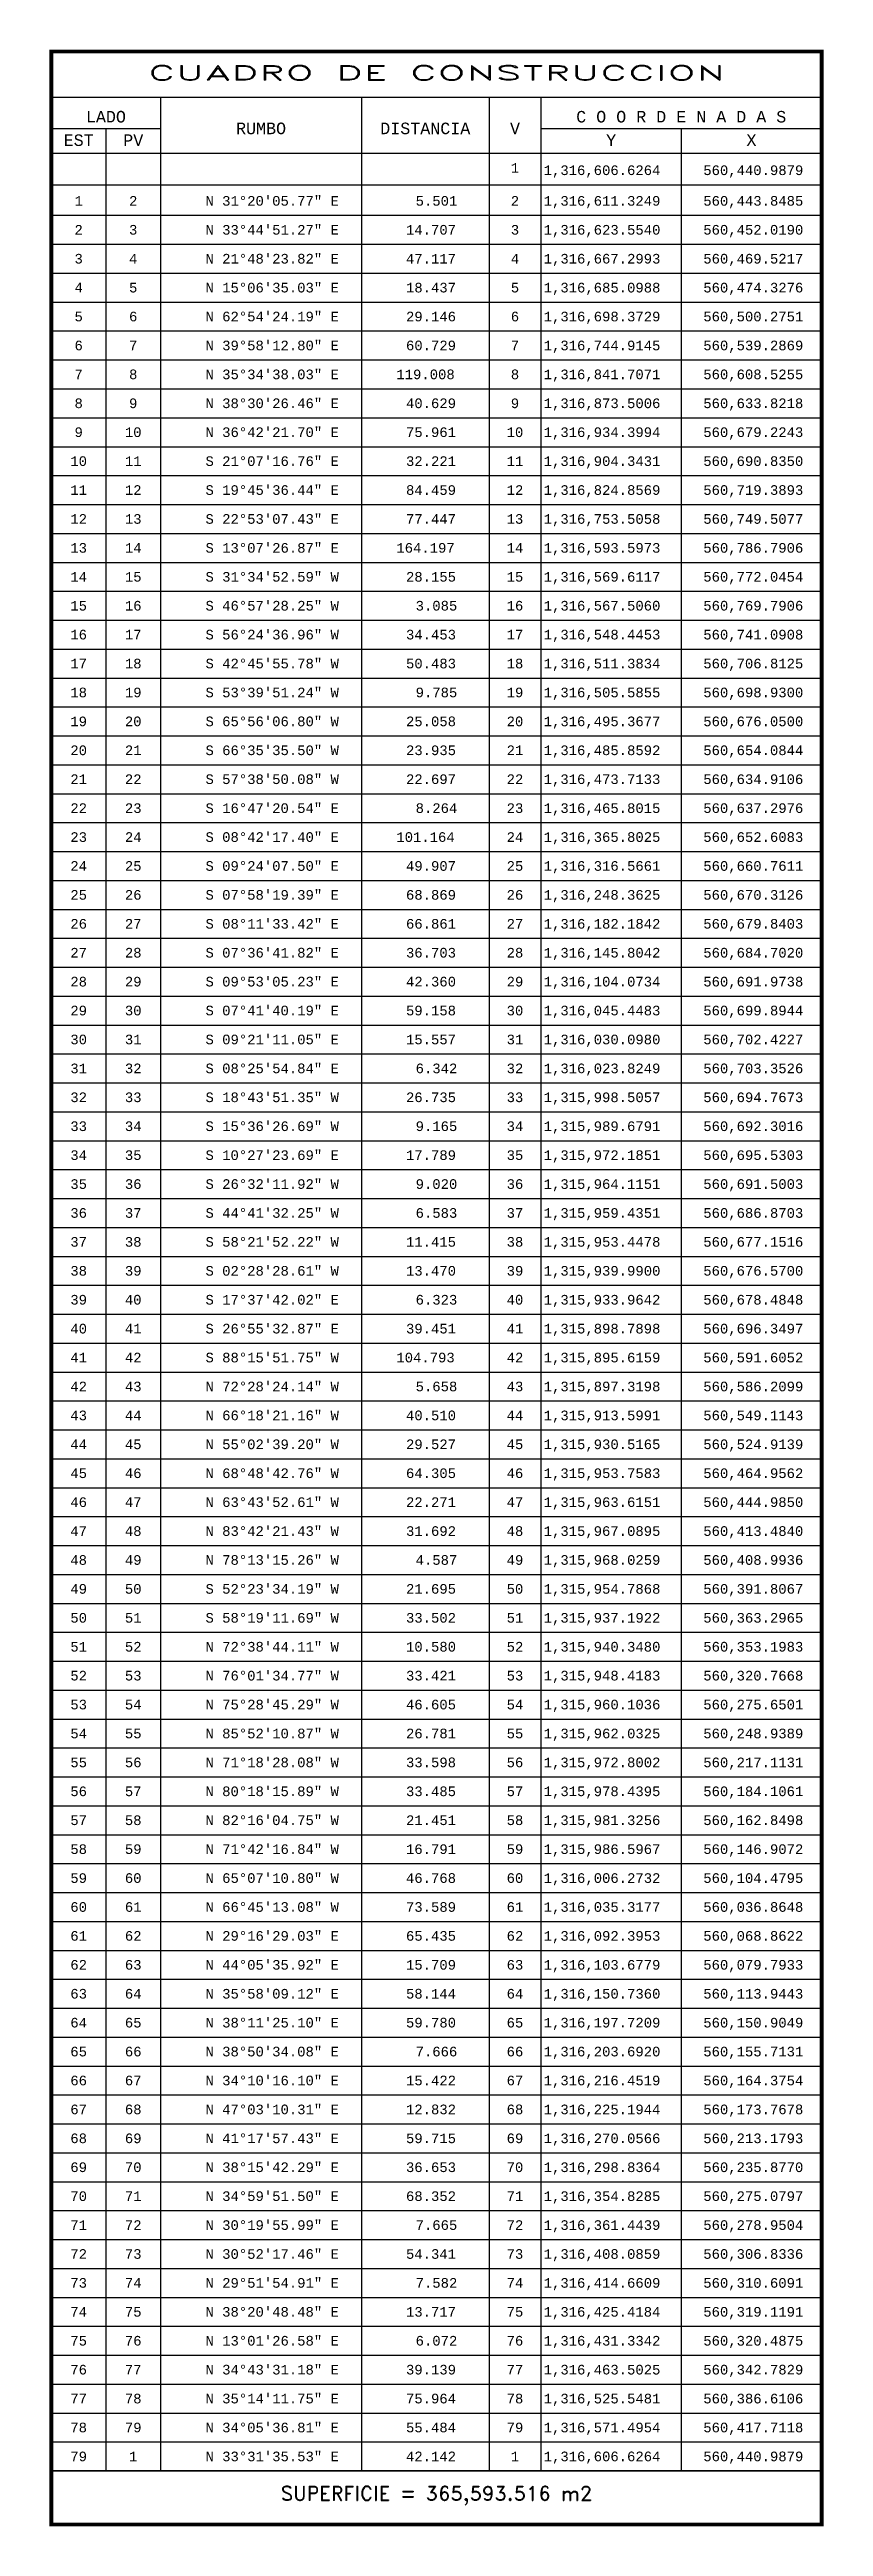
# Model space of a CAD drawing. Header units: millimetres. Extents: x -6666 to 12802, y -941 to 4807.
# Drawn here: x 4764 to 4965, y 912 to 1554 of the extents above; entities that cross this region are included whole.
import ezdxf
from ezdxf.enums import TextEntityAlignment as Align

# ---------------------------------------------------------------- set-up
doc = ezdxf.new("R2010")
doc.units = ezdxf.units.MM
for name, color, linetype in [('CVL_CUADCON', 1, 'Continuous'), ('CVL_CUADCON_LIN', 8, 'Continuous'), ('CVL_CUADCON_TIT', 1, 'Continuous'), ('CVL_CUADCON_TX', 2, 'Continuous')]:
    doc.layers.add(name, color=color, linetype=linetype)
doc.styles.add('HUECA1', font='HUECA1.shx')
doc.styles.add('MONOTXT4', font='MONOTXT4.shx')

msp = doc.modelspace()

# ---------------------------------------------------------------- texts
at = {"layer": 'CVL_CUADCON_TIT', "color": 1, "style": 'HUECA1', "width": 1.758658}
msp.add_text('CUADRO DE CONSTRUCCION', height=3.75, dxfattribs=at).set_placement((4789.4771, 1546.5343), (4939.4096, 1546.5343), align=Align.FIT)
at = {"layer": 'CVL_CUADCON_TIT', "color": 1, "style": 'MONOTXT4'}
for s, p in [('LADO', (4778.6271, 1535.5393)), ('C O O R D E N A D A S', (4927.9771, 1535.5393)), ('EST', (4771.5521, 1529.4493)), ('PV', (4785.7271, 1529.4493)), ('Y', (4909.7771, 1529.4493)), ('X', (4946.2021, 1529.4493))]:
    msp.add_text(s, height=3, dxfattribs=at).set_placement(p, align=Align.CENTER)
at = {"layer": 'CVL_CUADCON_TIT', "color": 1}
for s, height, style, p in [('RUMBO', 3, 'MONOTXT4', (4818.9021, 1534.0093)), ('DISTANCIA', 3, 'MONOTXT4', (4861.5271, 1534.0093)), ('V', 3, 'MONOTXT4', (4884.8271, 1534.0093)), ('SUPERFICIE = 365,593.516 m2', 3.75, 'HUECA1', (4864.4433, 920.0418))]:
    msp.add_text(s, height=height, dxfattribs=dict(at, style=style)).set_placement(p, align=Align.MIDDLE)
at = {"layer": 'CVL_CUADCON_TX', "color": 2, "style": 'MONOTXT4'}
for s, p in [('1', (4884.8171, 1522.5293)), ('1', (4771.5521, 1513.9593)), ('2', (4785.7133, 1513.9593)), ('2', (4884.8171, 1513.9593)), ('2', (4771.5521, 1506.4593)), ('3', (4785.7133, 1506.4593)), ('3', (4884.8171, 1506.4593)), ('3', (4771.5521, 1498.9593)), ('4', (4785.7133, 1498.9593)), ('4', (4884.8171, 1498.9593)), ('4', (4771.5521, 1491.4593)), ('5', (4785.7133, 1491.4593)), ('5', (4884.8171, 1491.4593)), ('5', (4771.5521, 1483.9593)), ('6', (4785.7133, 1483.9593)), ('6', (4884.8171, 1483.9593)), ('6', (4771.5521, 1476.4593)), ('7', (4785.7133, 1476.4593)), ('7', (4884.8171, 1476.4593)), ('7', (4771.5521, 1468.9593)), ('8', (4785.7133, 1468.9593)), ('8', (4884.8171, 1468.9593)), ('8', (4771.5521, 1461.4593)), ('9', (4785.7133, 1461.4593)), ('9', (4884.8171, 1461.4593)), ('9', (4771.5521, 1453.9593)), ('10', (4785.7133, 1453.9593)), ('10', (4884.8171, 1453.9593)), ('10', (4771.5521, 1446.4593)), ('11', (4785.7133, 1446.4593)), ('11', (4884.8171, 1446.4593)), ('11', (4771.5521, 1438.9593)), ('12', (4785.7133, 1438.9593)), ('12', (4884.8171, 1438.9593)), ('12', (4771.5521, 1431.4593)), ('13', (4785.7133, 1431.4593)), ('13', (4884.8171, 1431.4593)), ('13', (4771.5521, 1423.9593)), ('14', (4785.7133, 1423.9593)), ('14', (4884.8171, 1423.9593)), ('14', (4771.5521, 1416.4593)), ('15', (4785.7133, 1416.4593)), ('15', (4884.8171, 1416.4593)), ('15', (4771.5521, 1408.9593)), ('16', (4785.7133, 1408.9593)), ('16', (4884.8171, 1408.9593)), ('16', (4771.5521, 1401.4593)), ('17', (4785.7133, 1401.4593)), ('17', (4884.8171, 1401.4593)), ('17', (4771.5521, 1393.9593)), ('18', (4785.7133, 1393.9593)), ('18', (4884.8171, 1393.9593)), ('18', (4771.5521, 1386.4593)), ('19', (4785.7133, 1386.4593)), ('19', (4884.8171, 1386.4593)), ('19', (4771.5521, 1378.9593)), ('20', (4785.7133, 1378.9593)), ('20', (4884.8171, 1378.9593)), ('20', (4771.5521, 1371.4593)), ('21', (4785.7133, 1371.4593)), ('21', (4884.8171, 1371.4593)), ('21', (4771.5521, 1363.9593)), ('22', (4785.7133, 1363.9593)), ('22', (4884.8171, 1363.9593)), ('22', (4771.5521, 1356.4593)), ('23', (4785.7133, 1356.4593)), ('23', (4884.8171, 1356.4593)), ('23', (4771.5521, 1348.9593)), ('24', (4785.7133, 1348.9593)), ('24', (4884.8171, 1348.9593)), ('24', (4771.5521, 1341.4593)), ('25', (4785.7133, 1341.4593)), ('25', (4884.8171, 1341.4593)), ('25', (4771.5521, 1333.9593)), ('26', (4785.7133, 1333.9593)), ('26', (4884.8171, 1333.9593)), ('26', (4771.5521, 1326.4593)), ('27', (4785.7133, 1326.4593)), ('27', (4884.8171, 1326.4593)), ('27', (4771.5521, 1318.9593)), ('28', (4785.7133, 1318.9593)), ('28', (4884.8171, 1318.9593)), ('28', (4771.5521, 1311.4593)), ('29', (4785.7133, 1311.4593)), ('29', (4884.8171, 1311.4593)), ('29', (4771.5521, 1303.9593)), ('30', (4785.7133, 1303.9593)), ('30', (4884.8171, 1303.9593)), ('30', (4771.5521, 1296.4593)), ('31', (4785.7133, 1296.4593)), ('31', (4884.8171, 1296.4593)), ('31', (4771.5521, 1288.9593)), ('32', (4785.7133, 1288.9593)), ('32', (4884.8171, 1288.9593)), ('32', (4771.5521, 1281.4593)), ('33', (4785.7133, 1281.4593)), ('33', (4884.8171, 1281.4593)), ('33', (4771.5521, 1273.9593)), ('34', (4785.7133, 1273.9593)), ('34', (4884.8171, 1273.9593)), ('34', (4771.5521, 1266.4593)), ('35', (4785.7133, 1266.4593)), ('35', (4884.8171, 1266.4593)), ('35', (4771.5521, 1258.9593)), ('36', (4785.7133, 1258.9593)), ('36', (4884.8171, 1258.9593)), ('36', (4771.5521, 1251.4593)), ('37', (4785.7133, 1251.4593)), ('37', (4884.8171, 1251.4593)), ('37', (4771.5521, 1243.9593)), ('38', (4785.7133, 1243.9593)), ('38', (4884.8171, 1243.9593)), ('38', (4771.5521, 1236.4593)), ('39', (4785.7133, 1236.4593)), ('39', (4884.8171, 1236.4593)), ('39', (4771.5521, 1228.9593)), ('40', (4785.7133, 1228.9593)), ('40', (4884.8171, 1228.9593)), ('40', (4771.5521, 1221.4593)), ('41', (4785.7133, 1221.4593)), ('41', (4884.8171, 1221.4593)), ('41', (4771.5521, 1213.9593)), ('42', (4785.7133, 1213.9593)), ('42', (4884.8171, 1213.9593)), ('42', (4771.5521, 1206.4593)), ('43', (4785.7133, 1206.4593)), ('43', (4884.8171, 1206.4593)), ('43', (4771.5521, 1198.9593)), ('44', (4785.7133, 1198.9593)), ('44', (4884.8171, 1198.9593)), ('44', (4771.5521, 1191.4593)), ('45', (4785.7133, 1191.4593)), ('45', (4884.8171, 1191.4593)), ('45', (4771.5521, 1183.9593)), ('46', (4785.7133, 1183.9593)), ('46', (4884.8171, 1183.9593)), ('46', (4771.5521, 1176.4593)), ('47', (4785.7133, 1176.4593)), ('47', (4884.8171, 1176.4593)), ('47', (4771.5521, 1168.9593)), ('48', (4785.7133, 1168.9593)), ('48', (4884.8171, 1168.9593)), ('48', (4771.5521, 1161.4593)), ('49', (4785.7133, 1161.4593)), ('49', (4884.8171, 1161.4593)), ('49', (4771.5521, 1153.9593)), ('50', (4785.7133, 1153.9593)), ('50', (4884.8171, 1153.9593)), ('50', (4771.5521, 1146.4593)), ('51', (4785.7133, 1146.4593)), ('51', (4884.8171, 1146.4593)), ('51', (4771.5521, 1138.9593)), ('52', (4785.7133, 1138.9593)), ('52', (4884.8171, 1138.9593)), ('52', (4771.5521, 1131.4593)), ('53', (4785.7133, 1131.4593)), ('53', (4884.8171, 1131.4593)), ('53', (4771.5521, 1123.9593)), ('54', (4785.7133, 1123.9593)), ('54', (4884.8171, 1123.9593)), ('54', (4771.5521, 1116.4593)), ('55', (4785.7133, 1116.4593)), ('55', (4884.8171, 1116.4593)), ('55', (4771.5521, 1108.9593)), ('56', (4785.7133, 1108.9593)), ('56', (4884.8171, 1108.9593)), ('56', (4771.5521, 1101.4593)), ('57', (4785.7133, 1101.4593)), ('57', (4884.8171, 1101.4593)), ('57', (4771.5521, 1093.9593)), ('58', (4785.7133, 1093.9593)), ('58', (4884.8171, 1093.9593)), ('58', (4771.5521, 1086.4593)), ('59', (4785.7133, 1086.4593)), ('59', (4884.8171, 1086.4593)), ('59', (4771.5521, 1078.9593)), ('60', (4785.7133, 1078.9593)), ('60', (4884.8171, 1078.9593)), ('60', (4771.5521, 1071.4593)), ('61', (4785.7133, 1071.4593)), ('61', (4884.8171, 1071.4593)), ('61', (4771.5521, 1063.9593)), ('62', (4785.7133, 1063.9593)), ('62', (4884.8171, 1063.9593)), ('62', (4771.5521, 1056.4593)), ('63', (4785.7133, 1056.4593)), ('63', (4884.8171, 1056.4593)), ('63', (4771.5521, 1048.9593)), ('64', (4785.7133, 1048.9593)), ('64', (4884.8171, 1048.9593)), ('64', (4771.5521, 1041.4593)), ('65', (4785.7133, 1041.4593)), ('65', (4884.8171, 1041.4593)), ('65', (4771.5521, 1033.9593)), ('66', (4785.7133, 1033.9593)), ('66', (4884.8171, 1033.9593)), ('66', (4771.5521, 1026.4593)), ('67', (4785.7133, 1026.4593)), ('67', (4884.8171, 1026.4593)), ('67', (4771.5521, 1018.9593)), ('68', (4785.7133, 1018.9593)), ('68', (4884.8171, 1018.9593)), ('68', (4771.5521, 1011.4593)), ('69', (4785.7133, 1011.4593)), ('69', (4884.8171, 1011.4593)), ('69', (4771.5521, 1003.9593)), ('70', (4785.7133, 1003.9593)), ('70', (4884.8171, 1003.9593)), ('70', (4771.5521, 996.4593)), ('71', (4785.7133, 996.4593)), ('71', (4884.8171, 996.4593)), ('71', (4771.5521, 988.9593)), ('72', (4785.7133, 988.9593)), ('72', (4884.8171, 988.9593)), ('72', (4771.5521, 981.4593)), ('73', (4785.7133, 981.4593)), ('73', (4884.8171, 981.4593)), ('73', (4771.5521, 973.9593)), ('74', (4785.7133, 973.9593)), ('74', (4884.8171, 973.9593)), ('74', (4771.5521, 966.4593)), ('75', (4785.7133, 966.4593)), ('75', (4884.8171, 966.4593)), ('75', (4771.5521, 958.9593)), ('76', (4785.7133, 958.9593)), ('76', (4884.8171, 958.9593)), ('76', (4771.5521, 951.4593)), ('77', (4785.7133, 951.4593)), ('77', (4884.8171, 951.4593)), ('77', (4771.5521, 943.9593)), ('78', (4785.7133, 943.9593)), ('78', (4884.8171, 943.9593)), ('78', (4771.5521, 936.4593)), ('79', (4785.7133, 936.4593)), ('79', (4884.8171, 936.4593)), ('79', (4771.5521, 928.9593)), ('1', (4785.7133, 928.9593)), ('1', (4884.8171, 928.9593))]:
    msp.add_text(s, height=2.5, dxfattribs=at).set_placement(p, align=Align.CENTER)
for s, p in [('1,316,606.6264', (4892.2771, 1521.9043)), ('560,440.9879', (4933.7021, 1521.9043)), ('N 31%%d20\'05.77" E', (4804.4771, 1513.9593)), ('5.501', (4859.0271, 1513.9593)), ('1,316,611.3249', (4892.2771, 1513.9593)), ('560,443.8485', (4933.7021, 1513.9593)), ('N 33%%d44\'51.27" E', (4804.4771, 1506.4593)), ('14.707', (4856.5271, 1506.4593)), ('1,316,623.5540', (4892.2771, 1506.4593)), ('560,452.0190', (4933.7021, 1506.4593)), ('N 21%%d48\'23.82" E', (4804.4771, 1498.9593)), ('47.117', (4856.5271, 1498.9593)), ('1,316,667.2993', (4892.2771, 1498.9593)), ('560,469.5217', (4933.7021, 1498.9593)), ('N 15%%d06\'35.03" E', (4804.4771, 1491.4593)), ('18.437', (4856.5271, 1491.4593)), ('1,316,685.0988', (4892.2771, 1491.4593)), ('560,474.3276', (4933.7021, 1491.4593)), ('N 62%%d54\'24.19" E', (4804.4771, 1483.9593)), ('29.146', (4856.5271, 1483.9593)), ('1,316,698.3729', (4892.2771, 1483.9593)), ('560,500.2751', (4933.7021, 1483.9593)), ('N 39%%d58\'12.80" E', (4804.4771, 1476.4593)), ('60.729', (4856.5271, 1476.4593)), ('1,316,744.9145', (4892.2771, 1476.4593)), ('560,539.2869', (4933.7021, 1476.4593)), ('N 35%%d34\'38.03" E', (4804.4771, 1468.9593)), ('119.008', (4854.0271, 1468.9593)), ('1,316,841.7071', (4892.2771, 1468.9593)), ('560,608.5255', (4933.7021, 1468.9593)), ('N 38%%d30\'26.46" E', (4804.4771, 1461.4593)), ('40.629', (4856.5271, 1461.4593)), ('1,316,873.5006', (4892.2771, 1461.4593)), ('560,633.8218', (4933.7021, 1461.4593)), ('N 36%%d42\'21.70" E', (4804.4771, 1453.9593)), ('75.961', (4856.5271, 1453.9593)), ('1,316,934.3994', (4892.2771, 1453.9593)), ('560,679.2243', (4933.7021, 1453.9593)), ('S 21%%d07\'16.76" E', (4804.4771, 1446.4593)), ('32.221', (4856.5271, 1446.4593)), ('1,316,904.3431', (4892.2771, 1446.4593)), ('560,690.8350', (4933.7021, 1446.4593)), ('S 19%%d45\'36.44" E', (4804.4771, 1438.9593)), ('84.459', (4856.5271, 1438.9593)), ('1,316,824.8569', (4892.2771, 1438.9593)), ('560,719.3893', (4933.7021, 1438.9593)), ('S 22%%d53\'07.43" E', (4804.4771, 1431.4593)), ('77.447', (4856.5271, 1431.4593)), ('1,316,753.5058', (4892.2771, 1431.4593)), ('560,749.5077', (4933.7021, 1431.4593)), ('S 13%%d07\'26.87" E', (4804.4771, 1423.9593)), ('164.197', (4854.0271, 1423.9593)), ('1,316,593.5973', (4892.2771, 1423.9593)), ('560,786.7906', (4933.7021, 1423.9593)), ('S 31%%d34\'52.59" W', (4804.4771, 1416.4593)), ('28.155', (4856.5271, 1416.4593)), ('1,316,569.6117', (4892.2771, 1416.4593)), ('560,772.0454', (4933.7021, 1416.4593)), ('S 46%%d57\'28.25" W', (4804.4771, 1408.9593)), ('3.085', (4859.0271, 1408.9593)), ('1,316,567.5060', (4892.2771, 1408.9593)), ('560,769.7906', (4933.7021, 1408.9593)), ('S 56%%d24\'36.96" W', (4804.4771, 1401.4593)), ('34.453', (4856.5271, 1401.4593)), ('1,316,548.4453', (4892.2771, 1401.4593)), ('560,741.0908', (4933.7021, 1401.4593)), ('S 42%%d45\'55.78" W', (4804.4771, 1393.9593)), ('50.483', (4856.5271, 1393.9593)), ('1,316,511.3834', (4892.2771, 1393.9593)), ('560,706.8125', (4933.7021, 1393.9593)), ('S 53%%d39\'51.24" W', (4804.4771, 1386.4593)), ('9.785', (4859.0271, 1386.4593)), ('1,316,505.5855', (4892.2771, 1386.4593)), ('560,698.9300', (4933.7021, 1386.4593)), ('S 65%%d56\'06.80" W', (4804.4771, 1378.9593)), ('25.058', (4856.5271, 1378.9593)), ('1,316,495.3677', (4892.2771, 1378.9593)), ('560,676.0500', (4933.7021, 1378.9593)), ('S 66%%d35\'35.50" W', (4804.4771, 1371.4593)), ('23.935', (4856.5271, 1371.4593)), ('1,316,485.8592', (4892.2771, 1371.4593)), ('560,654.0844', (4933.7021, 1371.4593)), ('S 57%%d38\'50.08" W', (4804.4771, 1363.9593)), ('22.697', (4856.5271, 1363.9593)), ('1,316,473.7133', (4892.2771, 1363.9593)), ('560,634.9106', (4933.7021, 1363.9593)), ('S 16%%d47\'20.54" E', (4804.4771, 1356.4593)), ('8.264', (4859.0271, 1356.4593)), ('1,316,465.8015', (4892.2771, 1356.4593)), ('560,637.2976', (4933.7021, 1356.4593)), ('S 08%%d42\'17.40" E', (4804.4771, 1348.9593)), ('101.164', (4854.0271, 1348.9593)), ('1,316,365.8025', (4892.2771, 1348.9593)), ('560,652.6083', (4933.7021, 1348.9593)), ('S 09%%d24\'07.50" E', (4804.4771, 1341.4593)), ('49.907', (4856.5271, 1341.4593)), ('1,316,316.5661', (4892.2771, 1341.4593)), ('560,660.7611', (4933.7021, 1341.4593)), ('S 07%%d58\'19.39" E', (4804.4771, 1333.9593)), ('68.869', (4856.5271, 1333.9593)), ('1,316,248.3625', (4892.2771, 1333.9593)), ('560,670.3126', (4933.7021, 1333.9593)), ('S 08%%d11\'33.42" E', (4804.4771, 1326.4593)), ('66.861', (4856.5271, 1326.4593)), ('1,316,182.1842', (4892.2771, 1326.4593)), ('560,679.8403', (4933.7021, 1326.4593)), ('S 07%%d36\'41.82" E', (4804.4771, 1318.9593)), ('36.703', (4856.5271, 1318.9593)), ('1,316,145.8042', (4892.2771, 1318.9593)), ('560,684.7020', (4933.7021, 1318.9593)), ('S 09%%d53\'05.23" E', (4804.4771, 1311.4593)), ('42.360', (4856.5271, 1311.4593)), ('1,316,104.0734', (4892.2771, 1311.4593)), ('560,691.9738', (4933.7021, 1311.4593)), ('S 07%%d41\'40.19" E', (4804.4771, 1303.9593)), ('59.158', (4856.5271, 1303.9593)), ('1,316,045.4483', (4892.2771, 1303.9593)), ('560,699.8944', (4933.7021, 1303.9593)), ('S 09%%d21\'11.05" E', (4804.4771, 1296.4593)), ('15.557', (4856.5271, 1296.4593)), ('1,316,030.0980', (4892.2771, 1296.4593)), ('560,702.4227', (4933.7021, 1296.4593)), ('S 08%%d25\'54.84" E', (4804.4771, 1288.9593)), ('6.342', (4859.0271, 1288.9593)), ('1,316,023.8249', (4892.2771, 1288.9593)), ('560,703.3526', (4933.7021, 1288.9593)), ('S 18%%d43\'51.35" W', (4804.4771, 1281.4593)), ('26.735', (4856.5271, 1281.4593)), ('1,315,998.5057', (4892.2771, 1281.4593)), ('560,694.7673', (4933.7021, 1281.4593)), ('S 15%%d36\'26.69" W', (4804.4771, 1273.9593)), ('9.165', (4859.0271, 1273.9593)), ('1,315,989.6791', (4892.2771, 1273.9593)), ('560,692.3016', (4933.7021, 1273.9593)), ('S 10%%d27\'23.69" E', (4804.4771, 1266.4593)), ('17.789', (4856.5271, 1266.4593)), ('1,315,972.1851', (4892.2771, 1266.4593)), ('560,695.5303', (4933.7021, 1266.4593)), ('S 26%%d32\'11.92" W', (4804.4771, 1258.9593)), ('9.020', (4859.0271, 1258.9593)), ('1,315,964.1151', (4892.2771, 1258.9593)), ('560,691.5003', (4933.7021, 1258.9593)), ('S 44%%d41\'32.25" W', (4804.4771, 1251.4593)), ('6.583', (4859.0271, 1251.4593)), ('1,315,959.4351', (4892.2771, 1251.4593)), ('560,686.8703', (4933.7021, 1251.4593)), ('S 58%%d21\'52.22" W', (4804.4771, 1243.9593)), ('11.415', (4856.5271, 1243.9593)), ('1,315,953.4478', (4892.2771, 1243.9593)), ('560,677.1516', (4933.7021, 1243.9593)), ('S 02%%d28\'28.61" W', (4804.4771, 1236.4593)), ('13.470', (4856.5271, 1236.4593)), ('1,315,939.9900', (4892.2771, 1236.4593)), ('560,676.5700', (4933.7021, 1236.4593)), ('S 17%%d37\'42.02" E', (4804.4771, 1228.9593)), ('6.323', (4859.0271, 1228.9593)), ('1,315,933.9642', (4892.2771, 1228.9593)), ('560,678.4848', (4933.7021, 1228.9593)), ('S 26%%d55\'32.87" E', (4804.4771, 1221.4593)), ('39.451', (4856.5271, 1221.4593)), ('1,315,898.7898', (4892.2771, 1221.4593)), ('560,696.3497', (4933.7021, 1221.4593)), ('S 88%%d15\'51.75" W', (4804.4771, 1213.9593)), ('104.793', (4854.0271, 1213.9593)), ('1,315,895.6159', (4892.2771, 1213.9593)), ('560,591.6052', (4933.7021, 1213.9593)), ('N 72%%d28\'24.14" W', (4804.4771, 1206.4593)), ('5.658', (4859.0271, 1206.4593)), ('1,315,897.3198', (4892.2771, 1206.4593)), ('560,586.2099', (4933.7021, 1206.4593)), ('N 66%%d18\'21.16" W', (4804.4771, 1198.9593)), ('40.510', (4856.5271, 1198.9593)), ('1,315,913.5991', (4892.2771, 1198.9593)), ('560,549.1143', (4933.7021, 1198.9593)), ('N 55%%d02\'39.20" W', (4804.4771, 1191.4593)), ('29.527', (4856.5271, 1191.4593)), ('1,315,930.5165', (4892.2771, 1191.4593)), ('560,524.9139', (4933.7021, 1191.4593)), ('N 68%%d48\'42.76" W', (4804.4771, 1183.9593)), ('64.305', (4856.5271, 1183.9593)), ('1,315,953.7583', (4892.2771, 1183.9593)), ('560,464.9562', (4933.7021, 1183.9593)), ('N 63%%d43\'52.61" W', (4804.4771, 1176.4593)), ('22.271', (4856.5271, 1176.4593)), ('1,315,963.6151', (4892.2771, 1176.4593)), ('560,444.9850', (4933.7021, 1176.4593)), ('N 83%%d42\'21.43" W', (4804.4771, 1168.9593)), ('31.692', (4856.5271, 1168.9593)), ('1,315,967.0895', (4892.2771, 1168.9593)), ('560,413.4840', (4933.7021, 1168.9593)), ('N 78%%d13\'15.26" W', (4804.4771, 1161.4593)), ('4.587', (4859.0271, 1161.4593)), ('1,315,968.0259', (4892.2771, 1161.4593)), ('560,408.9936', (4933.7021, 1161.4593)), ('S 52%%d23\'34.19" W', (4804.4771, 1153.9593)), ('21.695', (4856.5271, 1153.9593)), ('1,315,954.7868', (4892.2771, 1153.9593)), ('560,391.8067', (4933.7021, 1153.9593)), ('S 58%%d19\'11.69" W', (4804.4771, 1146.4593)), ('33.502', (4856.5271, 1146.4593)), ('1,315,937.1922', (4892.2771, 1146.4593)), ('560,363.2965', (4933.7021, 1146.4593)), ('N 72%%d38\'44.11" W', (4804.4771, 1138.9593)), ('10.580', (4856.5271, 1138.9593)), ('1,315,940.3480', (4892.2771, 1138.9593)), ('560,353.1983', (4933.7021, 1138.9593)), ('N 76%%d01\'34.77" W', (4804.4771, 1131.4593)), ('33.421', (4856.5271, 1131.4593)), ('1,315,948.4183', (4892.2771, 1131.4593)), ('560,320.7668', (4933.7021, 1131.4593)), ('N 75%%d28\'45.29" W', (4804.4771, 1123.9593)), ('46.605', (4856.5271, 1123.9593)), ('1,315,960.1036', (4892.2771, 1123.9593)), ('560,275.6501', (4933.7021, 1123.9593)), ('N 85%%d52\'10.87" W', (4804.4771, 1116.4593)), ('26.781', (4856.5271, 1116.4593)), ('1,315,962.0325', (4892.2771, 1116.4593)), ('560,248.9389', (4933.7021, 1116.4593)), ('N 71%%d18\'28.08" W', (4804.4771, 1108.9593)), ('33.598', (4856.5271, 1108.9593)), ('1,315,972.8002', (4892.2771, 1108.9593)), ('560,217.1131', (4933.7021, 1108.9593)), ('N 80%%d18\'15.89" W', (4804.4771, 1101.4593)), ('33.485', (4856.5271, 1101.4593)), ('1,315,978.4395', (4892.2771, 1101.4593)), ('560,184.1061', (4933.7021, 1101.4593)), ('N 82%%d16\'04.75" W', (4804.4771, 1093.9593)), ('21.451', (4856.5271, 1093.9593)), ('1,315,981.3256', (4892.2771, 1093.9593)), ('560,162.8498', (4933.7021, 1093.9593)), ('N 71%%d42\'16.84" W', (4804.4771, 1086.4593)), ('16.791', (4856.5271, 1086.4593)), ('1,315,986.5967', (4892.2771, 1086.4593)), ('560,146.9072', (4933.7021, 1086.4593)), ('N 65%%d07\'10.80" W', (4804.4771, 1078.9593)), ('46.768', (4856.5271, 1078.9593)), ('1,316,006.2732', (4892.2771, 1078.9593)), ('560,104.4795', (4933.7021, 1078.9593)), ('N 66%%d45\'13.08" W', (4804.4771, 1071.4593)), ('73.589', (4856.5271, 1071.4593)), ('1,316,035.3177', (4892.2771, 1071.4593)), ('560,036.8648', (4933.7021, 1071.4593)), ('N 29%%d16\'29.03" E', (4804.4771, 1063.9593)), ('65.435', (4856.5271, 1063.9593)), ('1,316,092.3953', (4892.2771, 1063.9593)), ('560,068.8622', (4933.7021, 1063.9593)), ('N 44%%d05\'35.92" E', (4804.4771, 1056.4593)), ('15.709', (4856.5271, 1056.4593)), ('1,316,103.6779', (4892.2771, 1056.4593)), ('560,079.7933', (4933.7021, 1056.4593)), ('N 35%%d58\'09.12" E', (4804.4771, 1048.9593)), ('58.144', (4856.5271, 1048.9593)), ('1,316,150.7360', (4892.2771, 1048.9593)), ('560,113.9443', (4933.7021, 1048.9593)), ('N 38%%d11\'25.10" E', (4804.4771, 1041.4593)), ('59.780', (4856.5271, 1041.4593)), ('1,316,197.7209', (4892.2771, 1041.4593)), ('560,150.9049', (4933.7021, 1041.4593)), ('N 38%%d50\'34.08" E', (4804.4771, 1033.9593)), ('7.666', (4859.0271, 1033.9593)), ('1,316,203.6920', (4892.2771, 1033.9593)), ('560,155.7131', (4933.7021, 1033.9593)), ('N 34%%d10\'16.10" E', (4804.4771, 1026.4593)), ('15.422', (4856.5271, 1026.4593)), ('1,316,216.4519', (4892.2771, 1026.4593)), ('560,164.3754', (4933.7021, 1026.4593)), ('N 47%%d03\'10.31" E', (4804.4771, 1018.9593)), ('12.832', (4856.5271, 1018.9593)), ('1,316,225.1944', (4892.2771, 1018.9593)), ('560,173.7678', (4933.7021, 1018.9593)), ('N 41%%d17\'57.43" E', (4804.4771, 1011.4593)), ('59.715', (4856.5271, 1011.4593)), ('1,316,270.0566', (4892.2771, 1011.4593)), ('560,213.1793', (4933.7021, 1011.4593)), ('N 38%%d15\'42.29" E', (4804.4771, 1003.9593)), ('36.653', (4856.5271, 1003.9593)), ('1,316,298.8364', (4892.2771, 1003.9593)), ('560,235.8770', (4933.7021, 1003.9593)), ('N 34%%d59\'51.50" E', (4804.4771, 996.4593)), ('68.352', (4856.5271, 996.4593)), ('1,316,354.8285', (4892.2771, 996.4593)), ('560,275.0797', (4933.7021, 996.4593)), ('N 30%%d19\'55.99" E', (4804.4771, 988.9593)), ('7.665', (4859.0271, 988.9593)), ('1,316,361.4439', (4892.2771, 988.9593)), ('560,278.9504', (4933.7021, 988.9593)), ('N 30%%d52\'17.46" E', (4804.4771, 981.4593)), ('54.341', (4856.5271, 981.4593)), ('1,316,408.0859', (4892.2771, 981.4593)), ('560,306.8336', (4933.7021, 981.4593)), ('N 29%%d51\'54.91" E', (4804.4771, 973.9593)), ('7.582', (4859.0271, 973.9593)), ('1,316,414.6609', (4892.2771, 973.9593)), ('560,310.6091', (4933.7021, 973.9593)), ('N 38%%d20\'48.48" E', (4804.4771, 966.4593)), ('13.717', (4856.5271, 966.4593)), ('1,316,425.4184', (4892.2771, 966.4593)), ('560,319.1191', (4933.7021, 966.4593)), ('N 13%%d01\'26.58" E', (4804.4771, 958.9593)), ('6.072', (4859.0271, 958.9593)), ('1,316,431.3342', (4892.2771, 958.9593)), ('560,320.4875', (4933.7021, 958.9593)), ('N 34%%d43\'31.18" E', (4804.4771, 951.4593)), ('39.139', (4856.5271, 951.4593)), ('1,316,463.5025', (4892.2771, 951.4593)), ('560,342.7829', (4933.7021, 951.4593)), ('N 35%%d14\'11.75" E', (4804.4771, 943.9593)), ('75.964', (4856.5271, 943.9593)), ('1,316,525.5481', (4892.2771, 943.9593)), ('560,386.6106', (4933.7021, 943.9593)), ('N 34%%d05\'36.81" E', (4804.4771, 936.4593)), ('55.484', (4856.5271, 936.4593)), ('1,316,571.4954', (4892.2771, 936.4593)), ('560,417.7118', (4933.7021, 936.4593)), ('N 33%%d31\'35.53" E', (4804.4771, 928.9593)), ('42.142', (4856.5271, 928.9593)), ('1,316,606.6264', (4892.2771, 928.9593)), ('560,440.9879', (4933.7021, 928.9593))]:
    msp.add_text(s, height=2.5, dxfattribs=at).set_placement(p)

# ---------------------------------------------------------------- linework, layer by layer
at = {"layer": 'CVL_CUADCON', "color": 1, "linetype": 'Continuous', "const_width": 1, "flags": 128}
msp.add_lwpolyline([(4764.4771, 1553.9593), (4964.4096, 1553.9593), (4964.4096, 912.5418), (4764.4771, 912.5418)], close=True, dxfattribs=at)
at = {"layer": 'CVL_CUADCON', "color": 1, "linetype": 'Continuous', "const_width": 0.375, "flags": 128}
for points in [[(4764.4771, 1542.0868), (4964.4096, 1542.0868)], [(4764.4771, 1527.5418), (4964.4096, 1527.5418)], [(4764.4771, 926.4593), (4964.4096, 926.4593)]]:
    msp.add_lwpolyline(points, dxfattribs=at)
at = {"layer": 'CVL_CUADCON_LIN', "color": 8, "linetype": 'Continuous'}
for p, q in [((4792.7996, 1542.0868), (4792.7996, 926.4593)), ((4844.9771, 1542.0868), (4844.9771, 926.4593)), ((4878.0846, 1542.0868), (4878.0846, 926.4593)), ((4891.5496, 1542.0868), (4891.5496, 926.4593)), ((4764.4771, 1534.0168), (4792.7996, 1534.0168)), ((4778.6271, 1534.0168), (4778.6271, 926.4593)), ((4891.5496, 1534.0168), (4964.4096, 1534.0168)), ((4927.9796, 1534.0168), (4927.9796, 926.4593)), ((4764.4771, 1519.4043), (4964.4096, 1519.4043)), ((4764.4771, 1511.4593), (4964.4096, 1511.4593)), ((4764.4771, 1503.9593), (4964.4096, 1503.9593)), ((4764.4771, 1496.4593), (4964.4096, 1496.4593)), ((4764.4771, 1488.9593), (4964.4096, 1488.9593)), ((4764.4771, 1481.4593), (4964.4096, 1481.4593)), ((4764.4771, 1473.9593), (4964.4096, 1473.9593)), ((4764.4771, 1466.4593), (4964.4096, 1466.4593)), ((4764.4771, 1458.9593), (4964.4096, 1458.9593)), ((4764.4771, 1451.4593), (4964.4096, 1451.4593)), ((4764.4771, 1443.9593), (4964.4096, 1443.9593)), ((4764.4771, 1436.4593), (4964.4096, 1436.4593)), ((4764.4771, 1428.9593), (4964.4096, 1428.9593)), ((4764.4771, 1421.4593), (4964.4096, 1421.4593)), ((4764.4771, 1413.9593), (4964.4096, 1413.9593)), ((4764.4771, 1406.4593), (4964.4096, 1406.4593)), ((4764.4771, 1398.9593), (4964.4096, 1398.9593)), ((4764.4771, 1391.4593), (4964.4096, 1391.4593)), ((4764.4771, 1383.9593), (4964.4096, 1383.9593)), ((4764.4771, 1376.4593), (4964.4096, 1376.4593)), ((4764.4771, 1368.9593), (4964.4096, 1368.9593)), ((4764.4771, 1361.4593), (4964.4096, 1361.4593)), ((4764.4771, 1353.9593), (4964.4096, 1353.9593)), ((4764.4771, 1346.4593), (4964.4096, 1346.4593)), ((4764.4771, 1338.9593), (4964.4096, 1338.9593)), ((4764.4771, 1331.4593), (4964.4096, 1331.4593)), ((4764.4771, 1323.9593), (4964.4096, 1323.9593)), ((4764.4771, 1316.4593), (4964.4096, 1316.4593)), ((4764.4771, 1308.9593), (4964.4096, 1308.9593)), ((4764.4771, 1301.4593), (4964.4096, 1301.4593)), ((4764.4771, 1293.9593), (4964.4096, 1293.9593)), ((4764.4771, 1286.4593), (4964.4096, 1286.4593)), ((4764.4771, 1278.9593), (4964.4096, 1278.9593)), ((4764.4771, 1271.4593), (4964.4096, 1271.4593)), ((4764.4771, 1263.9593), (4964.4096, 1263.9593)), ((4764.4771, 1256.4593), (4964.4096, 1256.4593)), ((4764.4771, 1248.9593), (4964.4096, 1248.9593)), ((4764.4771, 1241.4593), (4964.4096, 1241.4593)), ((4764.4771, 1233.9593), (4964.4096, 1233.9593)), ((4764.4771, 1226.4593), (4964.4096, 1226.4593)), ((4764.4771, 1218.9593), (4964.4096, 1218.9593)), ((4764.4771, 1211.4593), (4964.4096, 1211.4593)), ((4764.4771, 1203.9593), (4964.4096, 1203.9593)), ((4764.4771, 1196.4593), (4964.4096, 1196.4593)), ((4764.4771, 1188.9593), (4964.4096, 1188.9593)), ((4764.4771, 1181.4593), (4964.4096, 1181.4593)), ((4764.4771, 1173.9593), (4964.4096, 1173.9593)), ((4764.4771, 1166.4593), (4964.4096, 1166.4593)), ((4764.4771, 1158.9593), (4964.4096, 1158.9593)), ((4764.4771, 1151.4593), (4964.4096, 1151.4593)), ((4764.4771, 1143.9593), (4964.4096, 1143.9593)), ((4764.4771, 1136.4593), (4964.4096, 1136.4593)), ((4764.4771, 1128.9593), (4964.4096, 1128.9593)), ((4764.4771, 1121.4593), (4964.4096, 1121.4593)), ((4764.4771, 1113.9593), (4964.4096, 1113.9593)), ((4764.4771, 1106.4593), (4964.4096, 1106.4593)), ((4764.4771, 1098.9593), (4964.4096, 1098.9593)), ((4764.4771, 1091.4593), (4964.4096, 1091.4593)), ((4764.4771, 1083.9593), (4964.4096, 1083.9593)), ((4764.4771, 1076.4593), (4964.4096, 1076.4593)), ((4764.4771, 1068.9593), (4964.4096, 1068.9593)), ((4764.4771, 1061.4593), (4964.4096, 1061.4593)), ((4764.4771, 1053.9593), (4964.4096, 1053.9593)), ((4764.4771, 1046.4593), (4964.4096, 1046.4593)), ((4764.4771, 1038.9593), (4964.4096, 1038.9593)), ((4764.4771, 1031.4593), (4964.4096, 1031.4593)), ((4764.4771, 1023.9593), (4964.4096, 1023.9593)), ((4764.4771, 1016.4593), (4964.4096, 1016.4593)), ((4764.4771, 1008.9593), (4964.4096, 1008.9593)), ((4764.4771, 1001.4593), (4964.4096, 1001.4593)), ((4764.4771, 993.9593), (4964.4096, 993.9593)), ((4764.4771, 986.4593), (4964.4096, 986.4593)), ((4764.4771, 978.9593), (4964.4096, 978.9593)), ((4764.4771, 971.4593), (4964.4096, 971.4593)), ((4764.4771, 963.9593), (4964.4096, 963.9593)), ((4764.4771, 956.4593), (4964.4096, 956.4593)), ((4764.4771, 948.9593), (4964.4096, 948.9593)), ((4764.4771, 941.4593), (4964.4096, 941.4593)), ((4764.4771, 933.9593), (4964.4096, 933.9593)), ((4764.4771, 926.4593), (4964.4096, 926.4593))]:
    msp.add_line(p, q, dxfattribs=at)

msp.set_redraw_order([(e.dxf.handle, doc.entitydb.next_handle()) for e in msp.query("TEXT MTEXT ATTDEF DIMENSION ARC_DIMENSION")])  # texts and dimensions are drawn at this point

doc.saveas('drawing.dxf')
